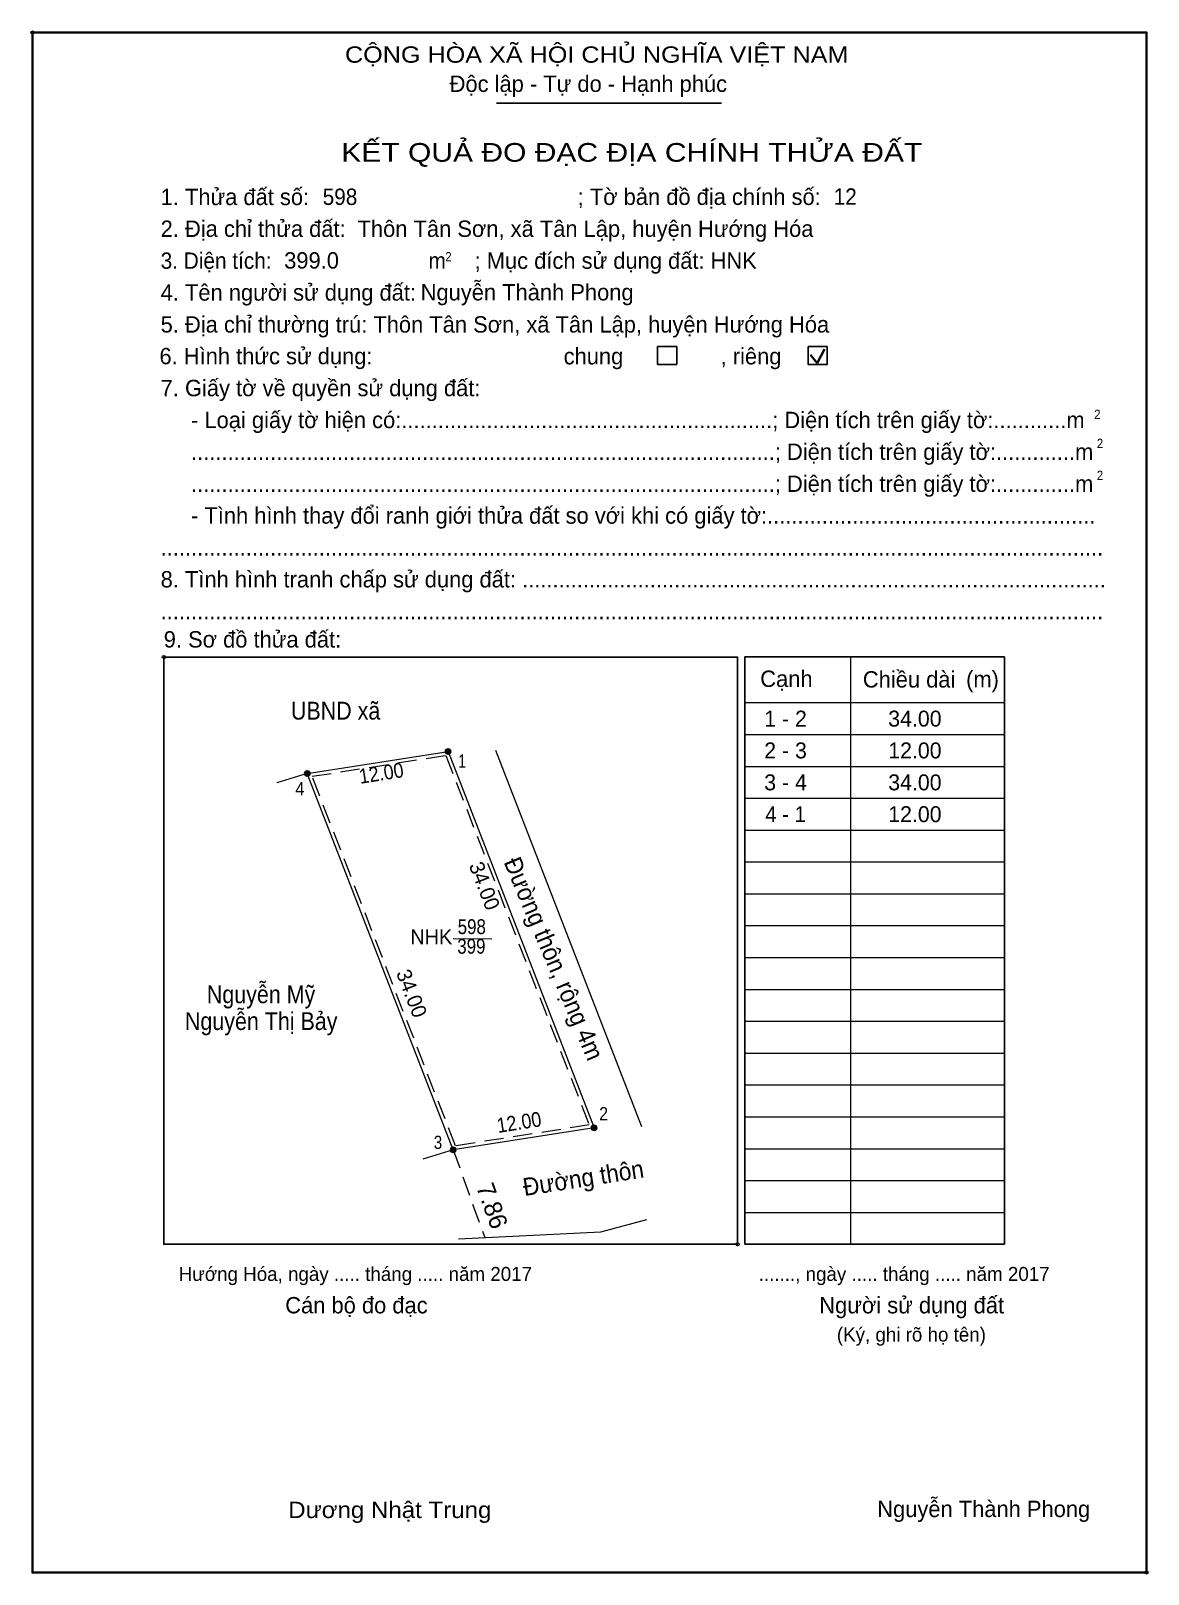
# Model space of a CAD drawing. Header units: metres. Extents: x 548219 to 548877, y 1837806 to 1837949.
# Drawn here: x 548271.4 to 548365.5, y 1837814.5 to 1837944.5 of the extents above; entities that cross this region are included whole.
import ezdxf
from ezdxf.enums import TextEntityAlignment as Align

# ---------------------------------------------------------------- set-up
doc = ezdxf.new("R2010")
doc.units = ezdxf.units.M
doc.header["$LTSCALE"] = 0.54
doc.header["$PDMODE"] = 32
doc.header["$PDSIZE"] = 0.27
doc.linetypes.add('MEDIUM_DASHED', pattern=[4.5, 3, -1.5])
for name, color, linetype, lineweight in [('1', 7, 'Continuous', 13), ('10', 7, 'Continuous', 13), ('11', 7, 'Continuous', 25), ('2', 7, 'Continuous', 35), ('27', 7, 'Continuous', 13), ('50', 7, 'Continuous', 25), ('63', 7, 'Continuous', 13)]:
    doc.layers.add(name, color=color, linetype=linetype, lineweight=lineweight)
for name, color, linetype in [('13', 7, 'Continuous'), ('36', 7, 'Continuous'), ('48', 7, 'Continuous'), ('52', 7, 'Continuous'), ('6', 7, 'Continuous'), ('9', 7, 'Continuous')]:
    doc.layers.add(name, color=color, linetype=linetype)

msp = doc.modelspace()

# ---------------------------------------------------------------- texts
at = {"layer": '1'}
for s, height, width, p in [('CỘNG HÒA XÃ HỘI CHỦ NGHĨA VIỆT NAM', 1.378, 1.15, (548297.88, 1837941.82)), ('3. Diện tích:', 1.378, 0.95, (548282.36, 1837924.46)), ('2', 0.7872, 0.9, (548306.33, 1837925.09)), ('m', 1.378, 0.95, (548304.91, 1837924.46)), ('2', 0.7872, 0.9, (548360.96, 1837911.81)), ('2', 0.7872, 0.9, (548361.18, 1837909.36)), ('2', 0.7872, 0.9, (548361.18, 1837906.67)), ('Dương Nhật Trung', 1.378, 1.1, (548293.1, 1837819.23))]:
    msp.add_text(s, height=height, dxfattribs=dict(at, width=width)).set_placement(p)
for s, height, p in [('Độc lập - Tự do - Hạnh phúc', 1.378, (548306.69, 1837939.36)), ('1. Thửa đất số:', 1.378, (548282.36, 1837929.83)), ('; Tờ bản đồ địa chính số:', 1.378, (548317.47, 1837929.84)), ('2. Địa chỉ thửa đất:', 1.378, (548282.36, 1837927.15)), ('; Mục đích sử dụng đất: HNK', 1.378, (548308.79, 1837924.46)), ('4. Tên người sử dụng đất:', 1.378, (548282.36, 1837921.78)), ('5. Địa chỉ thường trú: Thôn Tân Sơn, xã Tân Lập, huyện Hướng Hóa', 1.378, (548282.36, 1837919.09)), ('chung                , riêng', 1.378, (548316.29, 1837916.41)), ('7. Giấy tờ về quyền sử dụng đất:', 1.378, (548282.36, 1837913.73)), ('     - Loại giấy tờ hiện có:.............................................................; Diện tích trên giấy tờ:............m', 1.378, (548282.36, 1837911.04)), ('     ................................................................................................; Diện tích trên giấy tờ:.............m', 1.378, (548282.36, 1837908.36)), ('     ................................................................................................; Diện tích trên giấy tờ:.............m', 1.378, (548282.36, 1837905.67)), ('     - Tình hình thay đổi ranh giới thửa đất so với khi có giấy tờ:......................................................', 1.378, (548282.36, 1837902.99)), ('...........................................................................................................................................................', 1.378, (548282.36, 1837900.31)), ('8. Tình hình tranh chấp sử dụng đất: ................................................................................................', 1.378, (548282.36, 1837897.62)), ('...........................................................................................................................................................', 1.378, (548282.36, 1837894.94)), ('9. Sơ đồ thửa đất:', 1.378, (548282.62, 1837892.56)), ('Cạnh', 1.378, (548332.84, 1837889.24)), ('Chiều dài', 1.378, (548341.48, 1837889.19)), ('(m)', 1.378, (548350.17, 1837889.21)), ('Hướng Hóa, ngày ..... tháng ..... năm 2017', 1.181, (548283.88, 1837839.2)), ('......., ngày ..... tháng ..... năm 2017', 1.181, (548332.71, 1837839.2)), ('Cán bộ đo đạc', 1.378, (548292.85, 1837836.47)), ('Người sử dụng đất', 1.378, (548337.81, 1837836.47)), ('(Ký, ghi rõ họ tên)', 1.181, (548339.29, 1837834.1))]:
    msp.add_text(s, height=height, dxfattribs=at).set_placement(p)
for s, height, width, p in [('KẾT QUẢ ĐO ĐẠC ĐỊA CHÍNH THỬA ĐẤT', 1.575, 1.2, (548322.025, 1837933.48)), ('598', 1.25, 0.85, (548308.555, 1837868.42)), ('399', 1.25, 0.85, (548308.52, 1837866.77))]:
    msp.add_text(s, height=height, dxfattribs=dict(at, width=width)).set_placement(p, align=Align.CENTER)
msp.add_text('NHK', height=1.25, dxfattribs=at).set_placement((548305.145, 1837867.57), align=Align.CENTER)
at = {"layer": '10', "width": 0.95}
msp.add_text('Đường thôn', height=1.5, rotation=8.866, dxfattribs=at).set_placement((548312.99, 1837846.35))
at = {"layer": '10'}
msp.add_text('7.86', height=1.5, rotation=289.688, dxfattribs=at).set_placement((548308.91, 1837847.12))
at = {"layer": '13', "width": 0.95}
msp.add_text('Đường thôn, rộng 4m', height=1.5, rotation=292.889, dxfattribs=at).set_placement((548314.7764, 1837866.0617), align=Align.CENTER)
at = {"layer": '36', "width": 0.9}
for s, p in [('UBND xã', (548297.09, 1837886.49)), ('Nguyễn Mỹ', (548290.815, 1837862.6)), ('Nguyễn Thị Bảy', (548290.825, 1837860.34))]:
    msp.add_text(s, height=1.5, dxfattribs=at).set_placement(p, align=Align.CENTER)
at = {"layer": '48'}
msp.add_text('6. Hình thức sử dụng:', height=1.378, dxfattribs=at).set_placement((548282.26, 1837916.42))
at = {"layer": '52'}
for s, p in [('1 - 2', (548334.97, 1837885.9)), ('34.00', (548345.86, 1837885.9)), ('2 - 3', (548334.97, 1837883.22)), ('12.00', (548345.86, 1837883.22)), ('3 - 4', (548334.97, 1837880.53)), ('34.00', (548345.86, 1837880.53)), ('12.00', (548345.86, 1837877.85))]:
    msp.add_text(s, height=1.342, dxfattribs=at).set_placement(p, align=Align.CENTER)
at = {"layer": '52', "width": 0.95}
msp.add_text('4 - 1', height=1.342, dxfattribs=at).set_placement((548334.975, 1837877.85), align=Align.CENTER)
at = {"layer": '6', "width": 0.95}
for s, p in [('598', (548296, 1837929.84)), ('12', (548339.02, 1837929.86))]:
    msp.add_text(s, height=1.378, dxfattribs=at).set_placement(p)
at = {"layer": '6'}
for s, p in [('Thôn Tân Sơn, xã Tân Lập, huyện Hướng Hóa', (548298.94, 1837927.15)), ('399.0', (548292.76, 1837924.48)), ('Nguyễn Thành Phong', (548304.25, 1837921.8)), ('Nguyễn Thành Phong', (548342.69, 1837819.31))]:
    msp.add_text(s, height=1.378, dxfattribs=at).set_placement(p)
at = {"layer": '63', "width": 0.9}
for p in [(548301.0287, 1837881.3646), (548312.6287, 1837851.9546)]:
    msp.add_text('12.00', height=1.25, rotation=8.866, dxfattribs=at).set_placement(p, align=Align.CENTER)
at = {"layer": '63'}
for p in [(548309.044, 1837872.2609), (548302.914, 1837863.2009)]:
    msp.add_text('34.00', height=1.25, rotation=291.191, dxfattribs=at).set_placement(p, align=Align.CENTER)
at = {"layer": '9'}
for s, width, p in [('1', 0.75, (548307.745, 1837882.44)), ('4', 0.95, (548294.08, 1837880.1)), ('2', 0.9, (548319.65, 1837852.73)), ('3', 0.85, (548305.71, 1837850.32))]:
    msp.add_text(s, height=1.118, dxfattribs=dict(at, width=width)).set_placement(p, align=Align.CENTER)

# ---------------------------------------------------------------- hatches: boundary and pattern name
at = {"layer": '11'}
for points in [[(548306.7837, 1837883.8, 1), (548306.3363, 1837883.8, 1)], [(548294.9237, 1837881.95, 1), (548294.4763, 1837881.95, 1)], [(548294.9237, 1837881.95, 1), (548294.4763, 1837881.95, 1)], [(548319.0737, 1837852.1, 1), (548318.6263, 1837852.1, 1)], [(548307.2137, 1837850.25, 1), (548306.7663, 1837850.25, 1)]]:
    msp.add_hatch(color=256, dxfattribs=at).paths.add_polyline_path(points)

# ---------------------------------------------------------------- linework, layer by layer
at = {"layer": '1', "lineweight": 25}
for p, q in [((548310.63, 1837938.42), (548329.59, 1837938.42)), ((548353.4, 1837891.78), (548331.55, 1837891.78)), ((548353.4, 1837842.29), (548353.4, 1837891.78)), ((548353.4, 1837842.29), (548353.4, 1837842.77)), ((548331.55, 1837842.29), (548343.38, 1837842.29)), ((548343.38, 1837842.29), (548353.4, 1837842.29))]:
    msp.add_line(p, q, dxfattribs=at)
at = {"layer": '1', "lineweight": 35}
for p, q in [((548337.08, 1837917.22), (548337.62, 1837916.52)), ((548337.62, 1837916.52), (548338.26, 1837917.69))]:
    msp.add_line(p, q, dxfattribs=at)
at = {"layer": '1'}
for p, q in [((548331.55, 1837887.92), (548346.57, 1837887.92)), ((548346.57, 1837887.92), (548353.4, 1837887.92)), ((548331.55, 1837885.23), (548343.38, 1837885.23)), ((548343.38, 1837885.23), (548346.57, 1837885.23)), ((548346.57, 1837885.23), (548353.4, 1837885.23)), ((548331.55, 1837882.55), (548343.38, 1837882.55)), ((548343.38, 1837882.55), (548346.57, 1837882.55)), ((548346.57, 1837882.55), (548353.4, 1837882.55)), ((548331.55, 1837879.86), (548343.38, 1837879.86)), ((548343.38, 1837879.86), (548346.57, 1837879.86)), ((548346.57, 1837879.86), (548353.4, 1837879.86)), ((548331.55, 1837877.18), (548343.38, 1837877.18)), ((548343.38, 1837877.18), (548346.57, 1837877.18)), ((548346.57, 1837877.18), (548353.4, 1837877.18)), ((548331.55, 1837874.5), (548343.38, 1837874.5)), ((548343.38, 1837874.5), (548346.57, 1837874.5)), ((548346.57, 1837874.5), (548353.4, 1837874.5)), ((548331.55, 1837871.81), (548343.38, 1837871.81)), ((548343.38, 1837871.81), (548346.57, 1837871.81)), ((548346.57, 1837871.81), (548353.4, 1837871.81)), ((548331.55, 1837869.13), (548343.38, 1837869.13)), ((548343.38, 1837869.13), (548346.57, 1837869.13)), ((548346.57, 1837869.13), (548353.4, 1837869.13)), ((548331.55, 1837866.44), (548343.38, 1837866.44)), ((548343.38, 1837866.44), (548346.57, 1837866.44)), ((548346.57, 1837866.44), (548353.4, 1837866.44)), ((548331.55, 1837863.76), (548343.38, 1837863.76)), ((548343.38, 1837863.76), (548346.57, 1837863.76)), ((548346.57, 1837863.76), (548353.4, 1837863.76)), ((548331.55, 1837861.08), (548343.38, 1837861.08)), ((548343.38, 1837861.08), (548346.57, 1837861.08)), ((548346.57, 1837861.08), (548353.4, 1837861.08)), ((548331.55, 1837858.39), (548343.38, 1837858.39)), ((548343.38, 1837858.39), (548346.57, 1837858.39)), ((548346.57, 1837858.39), (548353.4, 1837858.39)), ((548331.55, 1837855.71), (548343.38, 1837855.71)), ((548343.38, 1837855.71), (548346.57, 1837855.71)), ((548346.57, 1837855.71), (548353.4, 1837855.71)), ((548331.55, 1837853.02), (548343.38, 1837853.02)), ((548343.38, 1837853.02), (548346.57, 1837853.02)), ((548346.57, 1837853.02), (548353.4, 1837853.02)), ((548331.55, 1837850.34), (548343.38, 1837850.34)), ((548343.38, 1837850.34), (548346.57, 1837850.34)), ((548346.57, 1837850.34), (548353.4, 1837850.34)), ((548331.55, 1837847.66), (548343.38, 1837847.66)), ((548343.38, 1837847.66), (548346.57, 1837847.66)), ((548346.57, 1837847.66), (548353.4, 1837847.66)), ((548331.55, 1837844.97), (548343.38, 1837844.97)), ((548343.38, 1837844.97), (548346.57, 1837844.97)), ((548346.57, 1837844.97), (548353.4, 1837844.97))]:
    msp.add_line(p, q, dxfattribs=at)
at = {"layer": '1', "lineweight": 25}
for points in [[(548282.62, 1837886.44), (548282.62, 1837891.76), (548330.93, 1837891.76), (548330.93, 1837886.44)], [(548331.55, 1837891.78), (548331.55, 1837886.44), (548331.55, 1837842.29)], [(548330.93, 1837886.44), (548330.93, 1837842.29), (548282.62, 1837842.29), (548282.62, 1837886.44)]]:
    msp.add_lwpolyline(points, dxfattribs=at)
at = {"layer": '1'}
msp.add_lwpolyline([(548340.43, 1837891.78), (548340.43, 1837886.44), (548340.43, 1837842.29)], dxfattribs=at)
msp.add_lwpolyline([(548306.56, 1837883.8), (548318.85, 1837852.1), (548306.99, 1837850.25), (548294.7, 1837881.95)], close=True, dxfattribs=at)
for p in [(548271.57, 1837944.37), (548282.62, 1837891.76), (548330.93, 1837842.29), (548365.36, 1837814.64)]:
    msp.add_point(p, dxfattribs=at)
at = {"layer": '10'}
msp.add_line((548310.56, 1837883.9), (548322.85, 1837852.2), dxfattribs=at)
at = {"layer": '10', "linetype": 'MEDIUM_DASHED'}
msp.add_line((548306.99, 1837850.25), (548309.64, 1837842.85), dxfattribs=at)
at = {"layer": '10'}
msp.add_lwpolyline([(548294.7, 1837881.95), (548306.56, 1837883.8), (548318.85, 1837852.1), (548306.99, 1837850.25)], close=True, dxfattribs=at)
at = {"layer": '10', "linetype": 'MEDIUM_DASHED'}
msp.add_lwpolyline([(548295.11, 1837881.71), (548306.37, 1837883.47), (548318.44, 1837852.34), (548307.18, 1837850.58)], close=True, dxfattribs=at)
at = {"layer": '10'}
msp.add_lwpolyline([(548307.45, 1837842.74), (548319.43, 1837843.35), (548323.29, 1837844.38)], dxfattribs=at)
at = {"layer": '11'}
for centre in [(548306.56, 1837883.8), (548294.7, 1837881.95), (548294.7, 1837881.95), (548318.85, 1837852.1), (548306.99, 1837850.25)]:
    msp.add_circle(centre, 0.2237, dxfattribs=at)
at = {"layer": '2'}
msp.add_lwpolyline([(548271.57, 1837944.37), (548365.36, 1837944.37), (548365.36, 1837814.64), (548271.57, 1837814.64)], close=True, dxfattribs=at)
at = {"layer": '27'}
for p, q in [((548294.7, 1837881.95), (548292.13, 1837881.17)), ((548306.99, 1837850.25), (548304.42, 1837849.47))]:
    msp.add_line(p, q, dxfattribs=at)
at = {"layer": '50'}
for points in [[(548324.2, 1837917.91), (548325.81, 1837917.91), (548325.81, 1837916.41), (548324.2, 1837916.41)], [(548336.87, 1837917.91), (548338.48, 1837917.91), (548338.48, 1837916.41), (548336.87, 1837916.41)]]:
    msp.add_lwpolyline(points, close=True, dxfattribs=at)
at = {"layer": '63'}
msp.add_line((548306.99, 1837868.05), (548310.25, 1837868.01), dxfattribs=at)

msp.set_redraw_order([(e.dxf.handle, doc.entitydb.next_handle()) for e in msp.query("TEXT MTEXT ATTDEF DIMENSION ARC_DIMENSION")])  # texts and dimensions are drawn at this point

doc.saveas('drawing.dxf')
